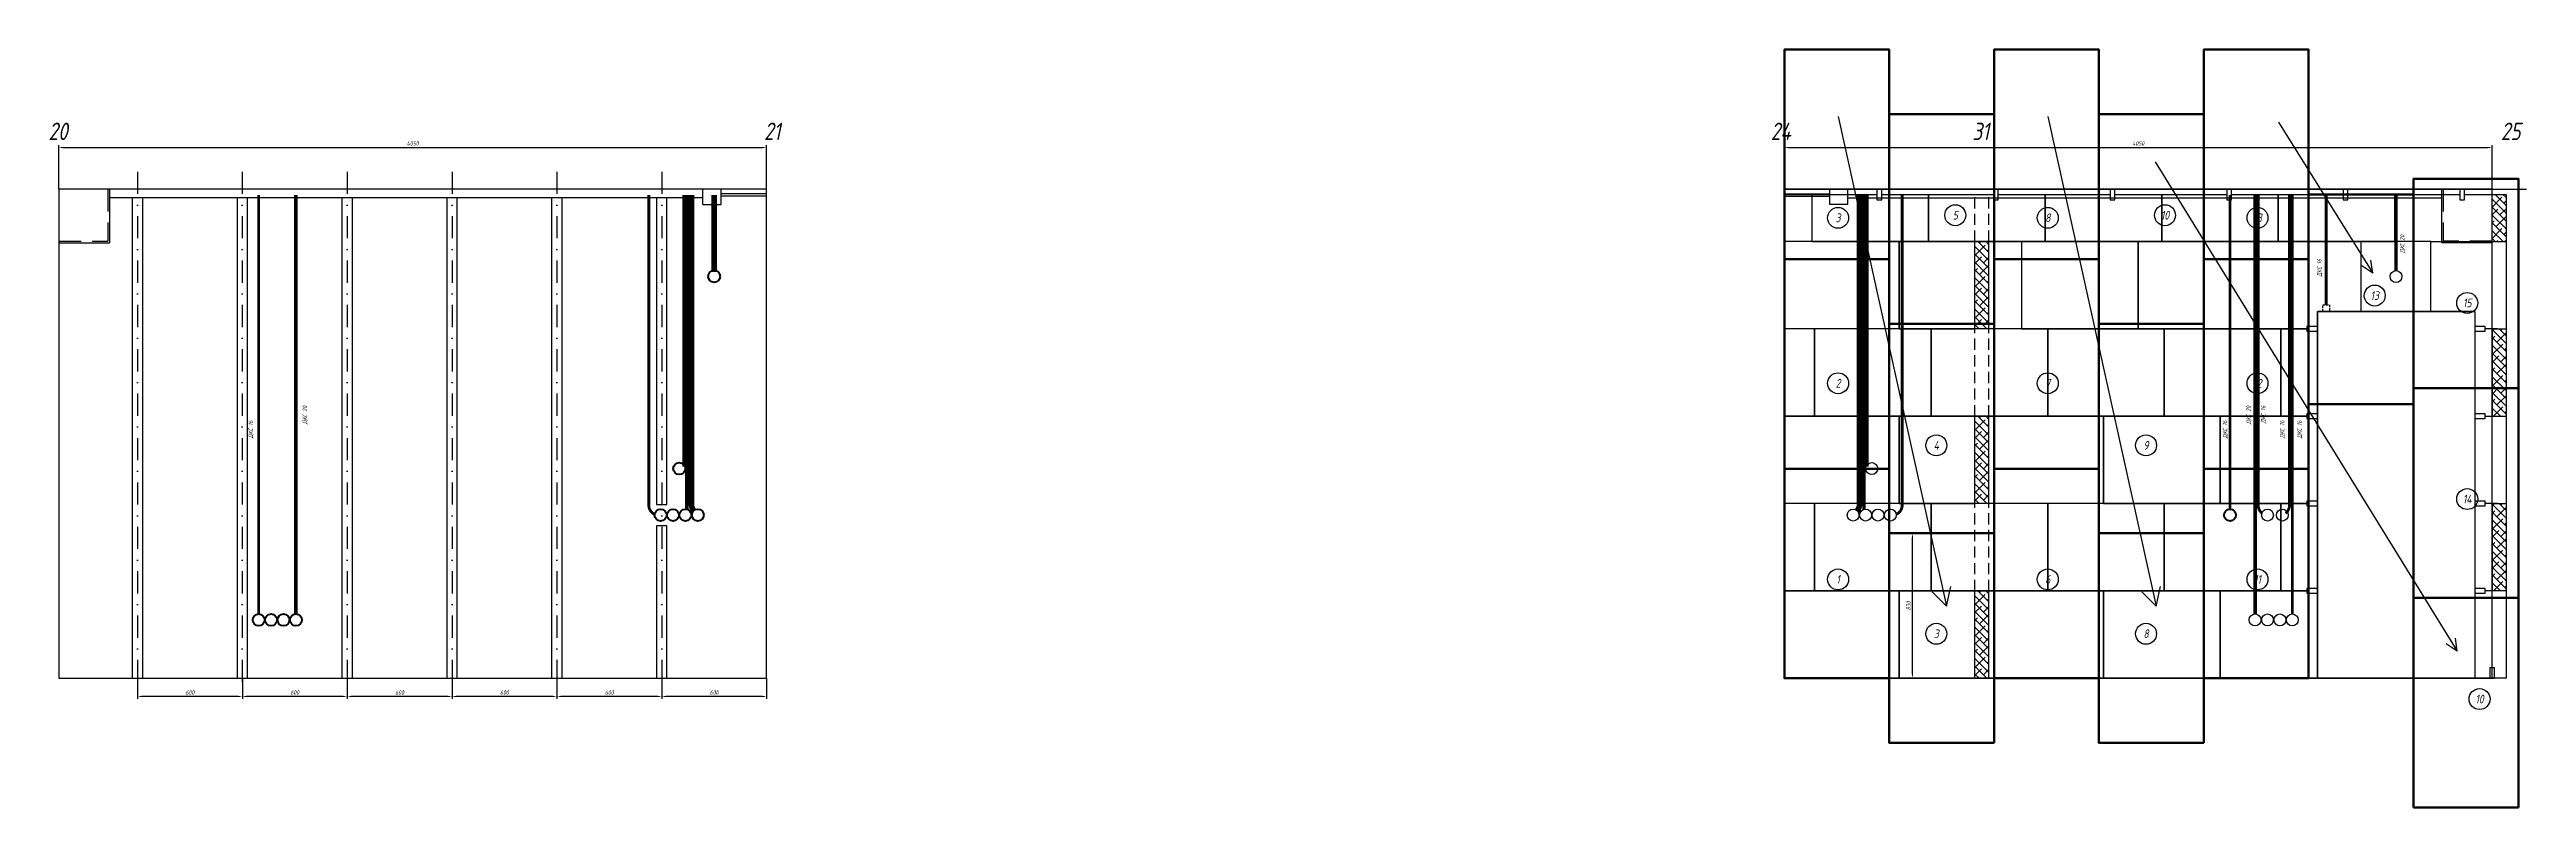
# Model space of a CAD drawing. Header units: millimetres. Extents: x -58926 to 121034, y -30758 to 3695.
# Drawn here: x 88076 to 102249, y -645 to 3695 of the extents above; entities that cross this region are included whole.
import ezdxf
from ezdxf.enums import TextEntityAlignment as Align

# ---------------------------------------------------------------- set-up
doc = ezdxf.new("R2010")
doc.units = ezdxf.units.MM
doc.header["$PDMODE"] = 35
doc.header["$PDSIZE"] = 50
doc.linetypes.add('DASHDOT', pattern=[25.4, 12.7, -6.35, 0, -6.35])
doc.linetypes.add('DASHED', pattern=[19.05, 12.7, -6.35])
for name, color, linetype in [('01 Черновое', 7, 'Continuous'), ('02 ЭОМ и СС', 7, 'Continuous'), ('03 Потолок', 7, 'Continuous'), ('101 Крепление', 7, 'Continuous'), ('101 Крепление размеры', 7, 'Continuous'), ('102 Звукоизоляция', 7, 'Continuous')]:
    doc.layers.add(name, color=color, linetype=linetype)
doc.styles.get("Standard").update_dxf_attribs({"font": 'arial.ttf'})
doc.styles.add('ГОСТ-ISOCPEUR', font='isocpeui.ttf', dxfattribs={"width": 0.8})
doc.dimstyles.new('ISO-25', dxfattribs={"dimtxt": 2.5, "dimasz": 2.5, "dimexe": 1.25, "dimexo": 0.625, "dimtad": 1, "dimtxsty": 'Standard', "dimcen": 2.5, "dimadec": 0, "dimazin": 0, "dimtfac": 1, "dimtmove": 0, "dimatfit": 3, "dimfxl": 1, "dimarcsym": 0})

msp = doc.modelspace()

# ---------------------------------------------------------------- texts
at = {"layer": '01 Черновое', "style": 'ГОСТ-ISOCPEUR', "width": 0.8}
for s, p in [('20', (88124.654, 3226.61)), ('21', (92211.748, 3226.61)), ('24', (97982.576, 3226.61)), ('31', (99126.928, 3226.61)), ('25', (102159.578, 3226.61))]:
    msp.add_text(s, height=100, dxfattribs=at).set_placement(p, align=Align.MIDDLE)
at = {"layer": '02 ЭОМ и СС', "char_height": 25, "width": 270.31285, "rotation": 90, "style": 'ГОСТ-ISOCPEUR'}
for s, insert, attachment_point in [('{ДКС 20}', (101525.914, 2529.698), 1), ('{ДКС 16}', (101081.854, 2394.836), 7), ('{ДКС 20}', (89524.32, 1549.967), 1), ('{ДКС 20}', (100676.921, 1549.967), 7), ('{ДКС 16}', (100761.175, 1554.768), 7), ('{ДКС 16}', (89214.194, 1469.687), 1), ('{ДКС 16}', (100511.975, 1469.687), 1), ('{ДКС 16}', (100868.908, 1469.687), 7), ('{ДКС 16}', (100967.76, 1469.687), 7)]:
    msp.add_mtext(s, dxfattribs=dict(at, insert=insert, attachment_point=attachment_point))
at = {"layer": '102 Звукоизоляция', "color": 74, "style": 'ГОСТ-ISOCPEUR', "width": 0.8}
for s, p in [('3', (98310.351, 2731.43)), ('5', (98981.019, 2746.205)), ('8', (99510.351, 2731.43)), ('10', (100181.019, 2746.205)), ('13', (100710.351, 2731.43)), ('13', (101381.019, 2286.205)), ('15', (101910.351, 2244.103)), ('2', (98310.351, 1784.103)), ('7', (99510.351, 1784.103)), ('12', (100710.351, 1784.103)), ('4', (98872.523, 1428.75)), ('9', (100072.523, 1428.75)), ('14', (101910.351, 1121.197)), ('1', (98310.351, 661.197)), ('6', (99510.351, 661.197)), ('11', (100710.351, 661.197)), ('3', (98872.523, 349.987)), ('8', (100072.523, 349.987)), ('10', (101981.019, -23.795))]:
    msp.add_text(s, height=50, dxfattribs=at).set_placement(p, align=Align.MIDDLE)

# ---------------------------------------------------------------- blocks, each defined once
blk = doc.blocks.new('*D293')
at = {"layer": '101 Крепление размеры', "color": 0, "lineweight": -2}
for p, q in [((91579, 95), (91579, -22)), ((92179, 95), (92179, -22)), ((92154, -9), (91604, -9))]:
    blk.add_line(p, q, dxfattribs=at)
at = {"layer": '101 Крепление размеры', "color": 0}
for points in [[(91604, -5), (91604, -13), (91579, -9)], [(92154, -13), (92154, -5), (92179, -9)]]:
    blk.add_solid(points, dxfattribs=at)
at = {"layer": 'Defpoints', "color": 0}
for p in [(91579, 95), (92179, 95), (91579, -9)]:
    blk.add_point(p, dxfattribs=at)
at = {"layer": '101 Крепление размеры', "color": 0, "insert": (91879, 13), "char_height": 25, "attachment_point": 5, "style": 'ГОСТ-ISOCPEUR'}
blk.add_mtext('600', dxfattribs=at)
blk = doc.blocks.new('*D294')
at = {"layer": '101 Крепление размеры', "color": 0, "lineweight": -2}
for p, q in [((90979, 95), (90979, -22)), ((91579, 95), (91579, -22)), ((91554, -9), (91004, -9))]:
    blk.add_line(p, q, dxfattribs=at)
at = {"layer": '101 Крепление размеры', "color": 0}
for points in [[(91004, -5), (91004, -13), (90979, -9)], [(91554, -13), (91554, -5), (91579, -9)]]:
    blk.add_solid(points, dxfattribs=at)
at = {"layer": 'Defpoints', "color": 0}
for p in [(90979, 95), (91579, 95), (90979, -9)]:
    blk.add_point(p, dxfattribs=at)
at = {"layer": '101 Крепление размеры', "color": 0, "insert": (91279, 13), "char_height": 25, "attachment_point": 5, "style": 'ГОСТ-ISOCPEUR'}
blk.add_mtext('600', dxfattribs=at)
blk = doc.blocks.new('*D295')
at = {"layer": '101 Крепление размеры', "color": 0, "lineweight": -2}
for p, q in [((90379, 95), (90379, -22)), ((90979, 95), (90979, -22)), ((90954, -9), (90404, -9))]:
    blk.add_line(p, q, dxfattribs=at)
at = {"layer": '101 Крепление размеры', "color": 0}
for points in [[(90404, -5), (90404, -13), (90379, -9)], [(90954, -13), (90954, -5), (90979, -9)]]:
    blk.add_solid(points, dxfattribs=at)
at = {"layer": 'Defpoints', "color": 0}
for p in [(90379, 95), (90979, 95), (90379, -9)]:
    blk.add_point(p, dxfattribs=at)
at = {"layer": '101 Крепление размеры', "color": 0, "insert": (90679, 13), "char_height": 25, "attachment_point": 5, "style": 'ГОСТ-ISOCPEUR'}
blk.add_mtext('600', dxfattribs=at)
blk = doc.blocks.new('*D296')
at = {"layer": '101 Крепление размеры', "color": 0, "lineweight": -2}
for p, q in [((89779, 95), (89779, -22)), ((90379, 95), (90379, -22)), ((90354, -9), (89804, -9))]:
    blk.add_line(p, q, dxfattribs=at)
at = {"layer": '101 Крепление размеры', "color": 0}
for points in [[(89804, -5), (89804, -13), (89779, -9)], [(90354, -13), (90354, -5), (90379, -9)]]:
    blk.add_solid(points, dxfattribs=at)
at = {"layer": 'Defpoints', "color": 0}
for p in [(89779, 95), (90379, 95), (89779, -9)]:
    blk.add_point(p, dxfattribs=at)
at = {"layer": '101 Крепление размеры', "color": 0, "insert": (90079, 13), "char_height": 25, "attachment_point": 5, "style": 'ГОСТ-ISOCPEUR'}
blk.add_mtext('600', dxfattribs=at)
blk = doc.blocks.new('*D297')
at = {"layer": '101 Крепление размеры', "color": 0, "lineweight": -2}
for p, q in [((89179, 95), (89179, -22)), ((89779, 95), (89779, -22)), ((89754, -9), (89204, -9))]:
    blk.add_line(p, q, dxfattribs=at)
at = {"layer": '101 Крепление размеры', "color": 0}
for points in [[(89204, -5), (89204, -13), (89179, -9)], [(89754, -13), (89754, -5), (89779, -9)]]:
    blk.add_solid(points, dxfattribs=at)
at = {"layer": 'Defpoints', "color": 0}
for p in [(89179, 95), (89779, 95), (89179, -9)]:
    blk.add_point(p, dxfattribs=at)
at = {"layer": '101 Крепление размеры', "color": 0, "insert": (89479, 13), "char_height": 25, "attachment_point": 5, "style": 'ГОСТ-ISOCPEUR'}
blk.add_mtext('600', dxfattribs=at)
blk = doc.blocks.new('*D298')
at = {"layer": '101 Крепление размеры', "color": 0, "lineweight": -2}
for p, q in [((88579, 95), (88579, -22)), ((89179, 95), (89179, -22)), ((89154, -9), (88604, -9))]:
    blk.add_line(p, q, dxfattribs=at)
at = {"layer": '101 Крепление размеры', "color": 0}
for points in [[(88604, -5), (88604, -13), (88579, -9)], [(89154, -13), (89154, -5), (89179, -9)]]:
    blk.add_solid(points, dxfattribs=at)
at = {"layer": 'Defpoints', "color": 0}
for p in [(88579, 95), (89179, 95), (88579, -9)]:
    blk.add_point(p, dxfattribs=at)
at = {"layer": '101 Крепление размеры', "color": 0, "insert": (88879, 13), "char_height": 25, "attachment_point": 5, "style": 'ГОСТ-ISOCPEUR'}
blk.add_mtext('600', dxfattribs=at)
blk = doc.blocks.new('*D415')
at = {"layer": '01 Черновое', "color": 0, "lineweight": -2}
for p, q in [((88129, 2895), (88129, 3147)), ((88154, 3134), (92154, 3134)), ((92179, 2895), (92179, 3147))]:
    blk.add_line(p, q, dxfattribs=at)
at = {"layer": '01 Черновое', "color": 0}
for points in [[(88154, 3138), (88154, 3130), (88129, 3134)], [(92154, 3130), (92154, 3138), (92179, 3134)]]:
    blk.add_solid(points, dxfattribs=at)
at = {"layer": 'Defpoints', "color": 0}
for p in [(92179, 3134), (88129, 2895), (92179, 2895)]:
    blk.add_point(p, dxfattribs=at)
at = {"layer": '01 Черновое', "color": 0, "insert": (90154, 3157), "char_height": 25, "attachment_point": 5, "style": 'ГОСТ-ISOCPEUR'}
blk.add_mtext('4050', dxfattribs=at)
blk = doc.blocks.new('*D416')
at = {"layer": '01 Черновое', "color": 0, "lineweight": -2}
for p, q in [((98003, 2895), (98003, 3147)), ((98028, 3134), (102028, 3134)), ((102053, 2865), (102053, 3147))]:
    blk.add_line(p, q, dxfattribs=at)
at = {"layer": '01 Черновое', "color": 0}
for points in [[(98028, 3138), (98028, 3130), (98003, 3134)], [(102028, 3130), (102028, 3138), (102053, 3134)]]:
    blk.add_solid(points, dxfattribs=at)
at = {"layer": 'Defpoints', "color": 0}
for p in [(102053, 3134), (98003, 2895), (102053, 2865)]:
    blk.add_point(p, dxfattribs=at)
at = {"layer": '01 Черновое', "color": 0, "insert": (100028, 3157), "char_height": 25, "attachment_point": 5, "style": 'ГОСТ-ISOCPEUR'}
blk.add_mtext('4050', dxfattribs=at)
blk = doc.blocks.new('*D592')
at = {"layer": '102 Звукоизоляция', "color": 0, "lineweight": -2}
for p, q in [((98603, 925), (98749, 925)), ((98736, 120), (98736, 900)), ((98603, 95), (98749, 95))]:
    blk.add_line(p, q, dxfattribs=at)
at = {"layer": '102 Звукоизоляция', "color": 0}
for points in [[(98740, 900), (98732, 900), (98736, 925)], [(98732, 120), (98740, 120), (98736, 95)]]:
    blk.add_solid(points, dxfattribs=at)
at = {"layer": 'Defpoints', "color": 0}
for p in [(98603, 925), (98736, 925), (98603, 95)]:
    blk.add_point(p, dxfattribs=at)
at = {"layer": '102 Звукоизоляция', "color": 0, "insert": (98714, 510), "char_height": 25, "attachment_point": 5, "rotation": 90, "style": 'ГОСТ-ISOCPEUR'}
blk.add_mtext('830', dxfattribs=at)

# ---------------------------------------------------------------- dimensions: what is measured, and where the dimension line sits
at = {"layer": '01 Черновое'}
for base, p1, p2, picture, middle in [((92178.901, 3134.111), (88128.901, 2895.176), (92178.901, 2895.176), '*D415', (90153.901, 3156.611)), ((102053.052, 3134.111), (98003.052, 2895.176), (102053.052, 2865.176), '*D416', (100028.052, 3156.611))]:
    dim = msp.add_linear_dim(base=base, p1=p1, p2=p2, dimstyle='ISO-25', override={"dimtxt": 25, "dimasz": 25, "dimexe": 12.5, "dimexo": 0, "dimgap": 10, "dimtxsty": 'ГОСТ-ISOCPEUR'}, dxfattribs=at)
    dim.commit()
    dim.dimension.update_dxf_attribs({"geometry": picture, "text_midpoint": middle})
at = {"layer": '101 Крепление размеры'}
for base, p1, p2, picture, middle in [((88578.901, -9.011), (89178.901, 95.176), (88578.901, 95.176), '*D298', (88878.901, 13.489)), ((89178.901, -9.011), (89778.901, 95.176), (89178.901, 95.176), '*D297', (89478.901, 13.489)), ((89778.901, -9.011), (90378.901, 95.176), (89778.901, 95.176), '*D296', (90078.901, 13.489)), ((90378.901, -9.011), (90978.901, 95.176), (90378.901, 95.176), '*D295', (90678.901, 13.489)), ((90978.901, -9.011), (91578.901, 95.176), (90978.901, 95.176), '*D294', (91278.901, 13.489)), ((91578.901, -9.011), (92178.901, 95.176), (91578.901, 95.176), '*D293', (91878.901, 13.489))]:
    dim = msp.add_linear_dim(base=base, p1=p1, p2=p2, dimstyle='ISO-25', override={"dimtxt": 25, "dimasz": 25, "dimexe": 12.5, "dimexo": 0, "dimgap": 10, "dimlfac": 1, "dimtxsty": 'ГОСТ-ISOCPEUR'}, dxfattribs=at)
    dim.commit()
    dim.dimension.update_dxf_attribs({"geometry": picture, "text_midpoint": middle})
at = {"layer": '102 Звукоизоляция'}
dim = msp.add_linear_dim(base=(98736.09, 925.176), p1=(98603.052, 95.176), p2=(98603.052, 925.176), angle=90, dimstyle='ISO-25', override={"dimtxt": 25, "dimasz": 25, "dimexe": 12.5, "dimexo": 0, "dimgap": 10, "dimtxsty": 'ГОСТ-ISOCPEUR'}, dxfattribs=at)
dim.commit()
dim.dimension.update_dxf_attribs({"geometry": '*D592', "text_midpoint": (98713.59, 510.176)})

# ---------------------------------------------------------------- hatches: boundary and pattern name
at = {"layer": '01 Черновое'}
h = msp.add_hatch(dxfattribs=at)
h.set_pattern_fill('ANSI38', color=256, scale=10, angle=180, style=0)
h.set_pattern_definition([(135, (165071.565, 69358.977), (22.45064, 22.45064), []), (45, (165071.565, 69358.977), (67.351921, 22.45064), [79.375, -47.625])])
h.paths.add_polyline_path([(102053.052, 2595.176), (102053.052, 2865.176), (102133.052, 2865.176), (102133.052, 2595.176)])
h = msp.add_hatch(dxfattribs=at)
h.set_pattern_fill('ANSI38', color=256, scale=10, angle=180, style=0)
h.set_pattern_definition([(135, (165101.565, 70858.977), (22.45064, 22.45064), []), (45, (165101.565, 70858.977), (67.351921, 22.45064), [79.375, -47.625])])
h.paths.add_polyline_path([(99093.052, 2095.176), (99093.052, 2595.176), (99173.052, 2595.176), (99173.052, 2095.176)])
h = msp.add_hatch(dxfattribs=at)
h.set_pattern_fill('ANSI38', color=256, scale=10, angle=180, style=0)
h.set_pattern_definition([(135, (163774.54, 70358.977), (22.45064, 22.45064), []), (45, (163774.54, 70358.977), (67.351921, 22.45064), [79.375, -47.625])])
h.paths.add_polyline_path([(102053.052, 1595.176), (102053.052, 2095.176), (102133.052, 2095.176), (102133.052, 1595.176)])
h = msp.add_hatch(dxfattribs=at)
h.set_pattern_fill('ANSI38', color=256, scale=10, angle=180, style=0)
h.set_pattern_definition([(135, (165101.565, 69858.977), (22.45064, 22.45064), []), (45, (165101.565, 69858.977), (67.351921, 22.45064), [79.375, -47.625])])
h.paths.add_polyline_path([(99093.052, 1095.176), (99093.052, 1595.176), (99173.052, 1595.176), (99173.052, 1095.176)])
h = msp.add_hatch(dxfattribs=at)
h.set_pattern_fill('ANSI38', color=256, scale=10, angle=180, style=0)
h.set_pattern_definition([(135, (163774.54, 69358.977), (22.45064, 22.45064), []), (45, (163774.54, 69358.977), (67.351921, 22.45064), [79.375, -47.625])])
h.paths.add_polyline_path([(102053.052, 595.176), (102053.052, 1095.176), (102133.052, 1095.176), (102133.052, 595.176)])
h = msp.add_hatch(dxfattribs=at)
h.set_pattern_fill('ANSI38', color=256, scale=10, angle=180, style=0)
h.set_pattern_definition([(135, (165101.565, 68858.977), (22.45064, 22.45064), []), (45, (165101.565, 68858.977), (67.351921, 22.45064), [79.375, -47.625])])
h.paths.add_polyline_path([(99093.052, 95.176), (99093.052, 595.176), (99173.052, 595.176), (99173.052, 95.176)])

# ---------------------------------------------------------------- linework, layer by layer
for p, q in [((98003.052, 2895.176), (102249.435, 2895.176)), ((98003.052, 95.176), (98003.052, 2895.176)), ((98003.052, 2865.176), (98532.972, 2865.176)), ((98559.972, 2865.176), (99199.972, 2865.176)), ((99226.972, 2865.176), (99866.972, 2865.176)), ((99893.972, 2865.176), (100533.972, 2865.176)), ((100560.972, 2865.176), (101200.972, 2865.176)), ((101227.972, 2865.176), (101867.972, 2865.176)), ((101894.972, 2865.176), (102133.052, 2865.176)), ((102053.052, 2595.176), (102053.052, 2865.176)), ((102133.052, 2865.176), (102133.052, 95.176)), ((98660.052, 2595.176), (98003.052, 2595.176)), ((98660.052, 2595.176), (98003.052, 2595.176)), ((98660.052, 2595.176), (98003.052, 2595.176)), ((98660.052, 2095.176), (98660.052, 2595.176)), ((99093.052, 2095.176), (99093.052, 2595.176)), ((99173.052, 2595.176), (99093.052, 2595.176)), ((99173.052, 2595.176), (99093.052, 2595.176)), ((99173.052, 2595.176), (99093.052, 2595.176)), ((99093.052, 2095.176), (99093.052, 2595.176)), ((99173.052, 2095.176), (99173.052, 2595.176)), ((99173.052, 2095.176), (99173.052, 2595.176)), ((99360.052, 2595.176), (99173.052, 2595.176)), ((101303.052, 2595.176), (100694.052, 2595.176)), ((100694.052, 2595.176), (100694.052, 2095.176)), ((101303.052, 2195.176), (101303.052, 2595.176)), ((101703.052, 2595.176), (101303.052, 2595.176)), ((101703.052, 2195.176), (101703.052, 2595.176)), ((101703.052, 2595.176), (102133.052, 2595.176)), ((101053.052, 2195.176), (101053.052, 95.176)), ((101953.052, 2195.176), (101053.052, 2195.176)), ((101953.052, 2195.176), (101953.052, 95.176)), ((100694.052, 2095.176), (100993.052, 2095.176)), ((102083.052, 2095.176), (102013.052, 2095.176)), ((102053.052, 2095.176), (102053.052, 1595.176)), ((102053.052, 2095.176), (102133.052, 2095.176)), ((98660.052, 1595.176), (98003.052, 1595.176)), ((98660.052, 1595.176), (98003.052, 1595.176)), ((98660.052, 1595.176), (98003.052, 1595.176)), ((98660.052, 1095.176), (98660.052, 1595.176)), ((99093.052, 1095.176), (99093.052, 1595.176)), ((99173.052, 1595.176), (99093.052, 1595.176)), ((99173.052, 1595.176), (99093.052, 1595.176)), ((99173.052, 1595.176), (99093.052, 1595.176)), ((99173.052, 1095.176), (99173.052, 1595.176)), ((99830.052, 1595.176), (99173.052, 1595.176)), ((99173.052, 1095.176), (99173.052, 1595.176)), ((99830.052, 1595.176), (99173.052, 1595.176)), ((99830.052, 1095.176), (99830.052, 1595.176)), ((102083.052, 1095.176), (102013.052, 1095.176)), ((102053.052, 1095.176), (102053.052, 595.176)), ((102053.052, 1095.176), (102133.052, 1095.176)), ((98660.052, 595.176), (98003.052, 595.176)), ((98660.052, 95.176), (98660.052, 595.176)), ((99093.052, 95.176), (99093.052, 595.176)), ((99173.052, 595.176), (99093.052, 595.176)), ((99830.052, 595.176), (99173.052, 595.176)), ((99173.052, 95.176), (99173.052, 595.176)), ((99830.052, 95.176), (99830.052, 595.176)), ((102133.052, 595.176), (102013.052, 595.176)), ((102133.052, 95.176), (98003.052, 95.176))]:
    msp.add_line(p, q, dxfattribs=at)
at = {"layer": '01 Черновое', "linetype": 'DASHED', "ltscale": 5}
for p, q in [((99093.052, 2595.176), (99093.052, 2865.176)), ((99173.052, 2595.176), (99173.052, 2865.176)), ((102053.052, 2095.176), (102053.052, 2595.176)), ((99093.052, 1595.176), (99093.052, 2095.176)), ((99173.052, 1595.176), (99173.052, 2095.176)), ((102053.052, 1095.176), (102053.052, 1595.176)), ((99093.052, 595.176), (99093.052, 1095.176)), ((99173.052, 595.176), (99173.052, 1095.176)), ((102053.052, 95.176), (102053.052, 595.176))]:
    msp.add_line(p, q, dxfattribs=at)
at = {"layer": '01 Черновое'}
for points in [[(92178.901, 95.176), (92178.901, 2895.176), (88128.901, 2895.176), (88128.901, 95.176)], [(102053.052, 95.176), (102053.052, 2895.176), (98003.052, 2895.176), (98003.052, 95.176)], [(100027.052, 2595.176), (99360.052, 2595.176), (99360.052, 2095.176), (100027.052, 2095.176)], [(100694.052, 2595.176), (100027.052, 2595.176), (100027.052, 2095.176), (100694.052, 2095.176)], [(101953.052, 2195.176), (101953.052, 95.176), (101053.052, 95.176), (101053.052, 2195.176)], [(98843.052, 2095.176), (98176.052, 2095.176), (98176.052, 1595.176), (98843.052, 1595.176)], [(99510.052, 2095.176), (98843.052, 2095.176), (98843.052, 1595.176), (99510.052, 1595.176)], [(100177.052, 2095.176), (99510.052, 2095.176), (99510.052, 1595.176), (100177.052, 1595.176)], [(100844.052, 2095.176), (100177.052, 2095.176), (100177.052, 1595.176), (100844.052, 1595.176)], [(100497.052, 1595.176), (99830.052, 1595.176), (99830.052, 1095.176), (100497.052, 1095.176)], [(98843.052, 1095.176), (98176.052, 1095.176), (98176.052, 595.176), (98843.052, 595.176)], [(99510.052, 1095.176), (98843.052, 1095.176), (98843.052, 595.176), (99510.052, 595.176)], [(100177.052, 1095.176), (99510.052, 1095.176), (99510.052, 595.176), (100177.052, 595.176)], [(100844.052, 1095.176), (100177.052, 1095.176), (100177.052, 595.176), (100844.052, 595.176)], [(100497.052, 595.176), (99830.052, 595.176), (99830.052, 95.176), (100497.052, 95.176)]]:
    msp.add_lwpolyline(points, close=True, dxfattribs=at)
for points in [[(98161.052, 2865.176), (98161.052, 2595.176), (98828.052, 2595.176), (98828.052, 2865.176)], [(98828.052, 2865.176), (98828.052, 2595.176), (99495.052, 2595.176), (99495.052, 2865.176)], [(99495.052, 2865.176), (99495.052, 2595.176), (100162.052, 2595.176), (100162.052, 2865.176)], [(100162.052, 2865.176), (100162.052, 2595.176), (100829.052, 2595.176), (100829.052, 2865.176)], [(100829.052, 2865.176), (100829.052, 2595.176), (101496.052, 2595.176), (101496.052, 2865.176)], [(99093.052, 2595.176), (98660.052, 2595.176), (98660.052, 2095.176), (99093.052, 2095.176)], [(98003.052, 1595.176), (98176.052, 1595.176), (98176.052, 2095.176), (98003.052, 2095.176)], [(100993.052, 2095.176), (100844.052, 2095.176), (100844.052, 1595.176), (100993.052, 1595.176)], [(99093.052, 1595.176), (98660.052, 1595.176), (98660.052, 1095.176), (99093.052, 1095.176)], [(100993.052, 1595.176), (100497.052, 1595.176), (100497.052, 1095.176), (100993.052, 1095.176)], [(102013.052, 1595.176), (102133.052, 1595.176)], [(98003.052, 595.176), (98176.052, 595.176), (98176.052, 1095.176), (98003.052, 1095.176)], [(100993.052, 1095.176), (100844.052, 1095.176), (100844.052, 595.176), (100993.052, 595.176)], [(99093.052, 595.176), (98660.052, 595.176), (98660.052, 95.176), (99093.052, 95.176)], [(100993.052, 595.176), (100497.052, 595.176), (100497.052, 95.176), (101053.052, 95.176)]]:
    msp.add_lwpolyline(points, dxfattribs=at)
at = {"layer": '01 Черновое', "flags": 128}
for points in [[(98532.972, 2835.176), (98559.972, 2835.176), (98559.972, 2895.176), (98532.972, 2895.176)], [(99199.972, 2835.176), (99226.972, 2835.176), (99226.972, 2895.176), (99199.972, 2895.176)], [(99866.972, 2835.176), (99893.972, 2835.176), (99893.972, 2895.176), (99866.972, 2895.176)], [(100533.972, 2835.176), (100560.972, 2835.176), (100560.972, 2895.176), (100533.972, 2895.176)], [(101200.972, 2835.176), (101227.972, 2835.176), (101227.972, 2895.176), (101200.972, 2895.176)], [(101867.972, 2835.176), (101894.972, 2835.176), (101894.972, 2895.176), (101867.972, 2895.176)], [(101053.052, 2081.676), (101053.052, 2108.676), (100993.052, 2108.676), (100993.052, 2081.676)], [(102013.052, 2081.676), (102013.052, 2108.676), (101953.052, 2108.676), (101953.052, 2081.676)], [(101053.052, 1581.676), (101053.052, 1608.676), (100993.052, 1608.676), (100993.052, 1581.676)], [(102013.052, 1581.676), (102013.052, 1608.676), (101953.052, 1608.676), (101953.052, 1581.676)], [(101053.052, 1081.676), (101053.052, 1108.676), (100993.052, 1108.676), (100993.052, 1081.676)], [(102013.052, 1081.676), (102013.052, 1108.676), (101953.052, 1108.676), (101953.052, 1081.676)], [(101053.052, 581.676), (101053.052, 608.676), (100993.052, 608.676), (100993.052, 581.676)], [(102013.052, 581.676), (102013.052, 608.676), (101953.052, 608.676), (101953.052, 581.676)], [(102039.543, 95.176), (102066.543, 95.176), (102066.543, 155.176), (102039.543, 155.176)]]:
    msp.add_lwpolyline(points, close=True, dxfattribs=at)
at = {"layer": '02 ЭОМ и СС', "flags": 128}
for points, const_width in [([(89272.401, 463.176), (89272.401, 2862.176)], 16), ([(89272.401, 463.176), (89272.401, 2862.176)], 16), ([(89485.401, 463.176), (89485.401, 2862.176)], 20), ([(89485.401, 463.176), (89485.401, 2862.176)], 20), ([(91704.901, 1307.563), (91704.901, 2862.176)], 16), ([(91704.901, 1307.563), (91704.901, 2862.176)], 16), ([(91722.901, 1062.097), (91722.901, 2862.176)], 20), ([(91722.901, 1062.097), (91722.901, 2862.176)], 20), ([(91886.901, 2420.417), (91886.901, 2862.176)], 16), ([(91886.901, 2420.417), (91886.901, 2862.176)], 16), ([(98459.052, 1062.097), (98459.052, 2862.176)], 20), ([(98459.052, 1062.097), (98459.052, 2862.176)], 20), ([(98477.052, 1307.563), (98477.052, 2862.176)], 16), ([(98477.052, 1307.563), (98477.052, 2862.176)], 16), ([(100696.552, 463.176), (100696.552, 2862.176)], 20), ([(100696.552, 463.176), (100696.552, 2862.176)], 20), ([(100909.552, 463.176), (100909.552, 2862.176)], 16), ([(100909.552, 463.176), (100909.552, 2862.176)], 16), ([(101103.052, 2233.176), (101103.052, 2862.176)], 16), ([(101103.052, 2233.176), (101103.052, 2862.176)], 16), ([(101503.052, 2429.176), (101503.052, 2862.176)], 20), ([(101503.052, 2429.176), (101503.052, 2862.176)], 20)]:
    msp.add_lwpolyline(points, dxfattribs=dict(at, const_width=const_width))
at = {"layer": '02 ЭОМ и СС', "const_width": 16, "flags": 128}
for points in [[(91538.712, 1033.76, -0.299332015), (91504.901, 1085.176), (91504.901, 2862.176)], [(91538.712, 1033.76, -0.299332015), (91504.901, 1085.176), (91504.901, 2862.176)], [(91757.027, 1047.908, -0.172284623), (91740.901, 1093.318), (91740.901, 2862.176)], [(91757.027, 1047.908, -0.172284623), (91740.901, 1093.318), (91740.901, 2862.176)], [(98424.927, 1047.908, 0.172284623), (98441.052, 1093.318), (98441.052, 2862.176)], [(98424.927, 1047.908, 0.172284623), (98441.052, 1093.318), (98441.052, 2862.176)], [(98643.242, 1033.76, 0.299332015), (98677.052, 1085.176), (98677.052, 2862.176)], [(98643.242, 1033.76, 0.299332015), (98677.052, 1085.176), (98677.052, 2862.176)]]:
    msp.add_lwpolyline(points, format="xyb", dxfattribs=at)
at = {"layer": '02 ЭОМ и СС', "const_width": 16}
for points in [[(91769.443, 1057.999, -0.172284623), (91756.901, 1093.318), (91756.901, 2862.176)], [(91769.443, 1057.999, -0.172284623), (91756.901, 1093.318), (91756.901, 2862.176)], [(98412.51, 1057.999, 0.172284623), (98425.052, 1093.318), (98425.052, 2862.176)], [(98412.51, 1057.999, 0.172284623), (98425.052, 1093.318), (98425.052, 2862.176)]]:
    msp.add_lwpolyline(points, format="xyb", dxfattribs=at)
msp.add_lwpolyline([(91870.901, 2420.417), (91870.901, 2862.176)], dxfattribs=at)
msp.add_lwpolyline([(91870.901, 2420.417), (91870.901, 2862.176)], dxfattribs=at)
at = {"layer": '02 ЭОМ и СС'}
msp.add_lwpolyline([(100553.052, 1063.176, 16, 16, 0), (100553.052, 2862.176, 16, 16, 0)], format="xyseb", dxfattribs=at)
msp.add_lwpolyline([(100553.052, 1063.176, 16, 16, 0), (100553.052, 2862.176, 16, 16, 0)], format="xyseb", dxfattribs=at)
at = {"layer": '02 ЭОМ и СС', "flags": 128}
for points in [[(100735.78, 1041.28, 16, 16, -0.229100775), (100714.552, 1085.176, 16, 16, 0), (100714.552, 2862.176, 16, 16, 0)], [(100735.78, 1041.28, 16, 16, -0.229100775), (100714.552, 1085.176, 16, 16, 0), (100714.552, 2862.176, 16, 16, 0)], [(100870.756, 1040.082, 16, 16, 0.238396859), (100893.552, 1085.176, 16, 16, 0), (100893.552, 2862.176, 16, 16, 0)], [(100870.756, 1040.082, 16, 16, 0.238396859), (100893.552, 1085.176, 16, 16, 0), (100893.552, 2862.176, 16, 16, 0)]]:
    msp.add_lwpolyline(points, format="xyseb", dxfattribs=at)
at = {"layer": '02 ЭОМ и СС', "linetype": 'DASHED', "flags": 128}
msp.add_lwpolyline([(101084.052, 2195.176), (101084.052, 2233.176), (101122.052, 2233.176), (101122.052, 2195.176)], close=True, dxfattribs=at)
msp.add_lwpolyline([(101084.052, 2195.176), (101084.052, 2233.176), (101122.052, 2233.176), (101122.052, 2195.176)], close=True, dxfattribs=at)
at = {"layer": '02 ЭОМ и СС', "lineweight": 40}
for centre in [(91878.901, 2395.676), (91878.901, 2395.676), (91678.901, 1295.562), (91678.901, 1295.562), (91572.401, 1029.176), (91572.401, 1029.176), (91643.401, 1029.176), (91643.401, 1029.176), (91714.401, 1029.176), (91714.401, 1029.176), (91785.401, 1029.176), (91785.401, 1029.176), (100553.052, 1029.176), (100553.052, 1029.176), (89272.401, 429.176), (89343.401, 429.176), (89414.401, 429.176), (89485.401, 429.176)]:
    msp.add_circle(centre, 34, dxfattribs=at)
at = {"layer": '02 ЭОМ и СС'}
for centre in [(101503.052, 2395.176), (101503.052, 2395.176), (98503.052, 1295.562), (98503.052, 1295.562), (98396.552, 1029.176), (98396.552, 1029.176), (98467.552, 1029.176), (98467.552, 1029.176), (98538.552, 1029.176), (98538.552, 1029.176), (98609.552, 1029.176), (98609.552, 1029.176), (100767.552, 1029.176), (100767.552, 1029.176), (100852.552, 1029.176), (100852.552, 1029.176), (100696.552, 429.176), (100696.552, 429.176), (100767.552, 429.176), (100767.552, 429.176), (100838.552, 429.176), (100838.552, 429.176), (100909.552, 429.176), (100909.552, 429.176)]:
    msp.add_circle(centre, 34, dxfattribs=at)
at = {"layer": '03 Потолок', "linetype": 'DASHED', "ltscale": 10}
for p, q in [((88409.401, 2895.176), (88409.401, 2598.176)), ((101772.552, 2895.176), (101772.552, 2598.176)), ((88128.901, 2598.176), (88409.401, 2598.176)), ((102053.052, 2598.176), (101772.552, 2598.176))]:
    msp.add_line(p, q, dxfattribs=at)
at = {"layer": '03 Потолок', "lineweight": -2}
for p, q in [((88418.901, 2895.176), (88418.901, 2588.676)), ((91814.901, 2845.176), (88418.901, 2845.176)), ((91814.901, 2808.176), (91814.901, 2895.176)), ((91918.901, 2808.176), (91918.901, 2895.176)), ((92178.901, 2868.176), (91918.901, 2868.176)), ((92178.901, 2855.676), (91918.901, 2855.676)), ((91814.901, 2808.176), (91918.901, 2808.176)), ((88128.901, 2588.676), (88418.901, 2588.676))]:
    msp.add_line(p, q, dxfattribs=at)
at = {"layer": '03 Потолок'}
for p, q in [((98003.052, 2868.176), (98263.052, 2868.176)), ((98003.052, 2855.676), (98263.052, 2855.676)), ((98263.052, 2808.176), (98263.052, 2895.176)), ((98367.052, 2808.176), (98367.052, 2895.176)), ((98367.052, 2845.176), (101763.052, 2845.176)), ((101763.052, 2895.176), (101763.052, 2588.676)), ((98367.052, 2808.176), (98263.052, 2808.176)), ((102053.052, 2588.676), (101763.052, 2588.676))]:
    msp.add_line(p, q, dxfattribs=at)
at = {"layer": '101 Крепление', "linetype": 'DASHDOT', "ltscale": 10}
for p, q in [((88578.901, 2995.176), (88578.901, -4.283)), ((89178.901, 2995.176), (89178.901, -4.283)), ((89778.901, 2995.176), (89778.901, -4.283)), ((90378.901, 2995.176), (90378.901, -4.283)), ((90978.901, 2995.176), (90978.901, -4.283)), ((91578.901, 2995.176), (91578.901, -4.283))]:
    msp.add_line(p, q, dxfattribs=at)
at = {"layer": '101 Крепление', "color": 5}
for points in [[(88548.901, 2845.176), (88548.901, 95.176), (88608.901, 95.176), (88608.901, 2845.176)], [(89148.901, 2845.176), (89148.901, 95.176), (89208.901, 95.176), (89208.901, 2845.176)], [(89748.901, 2845.176), (89748.901, 95.176), (89808.901, 95.176), (89808.901, 2845.176)], [(90348.901, 2845.176), (90348.901, 95.176), (90408.901, 95.176), (90408.901, 2845.176)], [(90948.901, 2845.176), (90948.901, 95.176), (91008.901, 95.176), (91008.901, 2845.176)], [(91608.901, 1090.628), (91608.901, 2845.176), (91548.901, 2845.176), (91548.901, 1090.628)], [(91548.901, 967.725), (91548.901, 95.176), (91608.901, 95.176), (91608.901, 967.725)]]:
    msp.add_lwpolyline(points, close=True, dxfattribs=at)
at = {"layer": '102 Звукоизоляция', "color": 5}
for p, q in [((98310.791, 3311.655), (98930.769, 508.16)), ((99510.791, 3311.655), (100130.769, 508.16)), ((100829.969, 3278.77), (101369.598, 2413.776)), ((100125.183, 3051.518), (101853.683, 250.454)), ((101369.598, 2413.776), (101306.782, 2456.013)), ((101369.598, 2413.776), (101359.282, 2488.765)), ((98930.769, 508.16), (98848.808, 590.122)), ((98930.769, 508.16), (98956.195, 621.248)), ((100130.769, 508.16), (100048.808, 590.122)), ((100130.769, 508.16), (100156.195, 621.248)), ((101853.683, 250.454), (101790.867, 292.691)), ((101853.683, 250.454), (101843.367, 325.443))]:
    msp.add_line(p, q, dxfattribs=at)
at = {"layer": '102 Звукоизоляция', "color": 74, "linetype": 'Continuous', "lineweight": 100, "ltscale": 10, "flags": 128}
for points in [[(98603.052, 2495.176), (98003.052, 2495.176), (98003.052, 3695.176), (98603.052, 3695.176)], [(99803.052, 2495.176), (99203.052, 2495.176), (99203.052, 3695.176), (99803.052, 3695.176)], [(101003.052, 2495.176), (100403.052, 2495.176), (100403.052, 3695.176), (101003.052, 3695.176)], [(99203.052, 2125.176), (98603.052, 2125.176), (98603.052, 3325.176), (99203.052, 3325.176)], [(100403.052, 2125.176), (99803.052, 2125.176), (99803.052, 3325.176), (100403.052, 3325.176)], [(101603.052, 1665.176), (101003.052, 1665.176), (101003.052, 2865.176), (101603.052, 2865.176)], [(102203.052, 1755.176), (101603.052, 1755.176), (101603.052, 2955.176), (102203.052, 2955.176)], [(98603.052, 1295.176), (98003.052, 1295.176), (98003.052, 2495.176), (98603.052, 2495.176)], [(99803.052, 1295.176), (99203.052, 1295.176), (99203.052, 2495.176), (99803.052, 2495.176)], [(101003.052, 1295.176), (100403.052, 1295.176), (100403.052, 2495.176), (101003.052, 2495.176)], [(99203.052, 925.176), (98603.052, 925.176), (98603.052, 2125.176), (99203.052, 2125.176)], [(102203.052, 555.176), (101603.052, 555.176), (101603.052, 1755.176), (102203.052, 1755.176)], [(98603.052, 95.176), (98003.052, 95.176), (98003.052, 1295.176), (98603.052, 1295.176)], [(99803.052, 95.176), (99203.052, 95.176), (99203.052, 1295.176), (99803.052, 1295.176)], [(101003.052, 95.176), (100403.052, 95.176), (100403.052, 1295.176), (101003.052, 1295.176)], [(99203.052, -274.824), (98603.052, -274.824), (98603.052, 925.176), (99203.052, 925.176)], [(100403.052, -274.824), (99803.052, -274.824), (99803.052, 925.176), (100403.052, 925.176)], [(102203.052, -644.824), (101603.052, -644.824), (101603.052, 555.176), (102203.052, 555.176)]]:
    msp.add_lwpolyline(points, close=True, dxfattribs=at)
at = {"layer": '102 Звукоизоляция', "color": 74, "linetype": 'Continuous', "lineweight": 40, "ltscale": 10, "flags": 128}
msp.add_lwpolyline([(100403.052, 925.176), (99803.052, 925.176), (99803.052, 2125.176), (100403.052, 2125.176)], close=True, dxfattribs=at)
at = {"layer": '102 Звукоизоляция', "color": 74}
for centre in [(98310.351, 2731.43), (98981.019, 2746.205), (99510.351, 2731.43), (100181.019, 2746.205), (100710.351, 2731.43), (101381.019, 2286.205), (101910.351, 2244.103), (98310.351, 1784.103), (99510.351, 1784.103), (100710.351, 1784.103), (98872.523, 1428.75), (100072.523, 1428.75), (101910.351, 1121.197), (98310.351, 661.197), (99510.351, 661.197), (100710.351, 661.197), (98872.523, 349.987), (100072.523, 349.987), (101981.019, -23.795)]:
    msp.add_circle(centre, 60, dxfattribs=at)

msp.set_redraw_order([(e.dxf.handle, doc.entitydb.next_handle()) for e in msp.query("TEXT MTEXT ATTDEF DIMENSION ARC_DIMENSION")])  # texts and dimensions are drawn at this point

doc.saveas('drawing.dxf')
